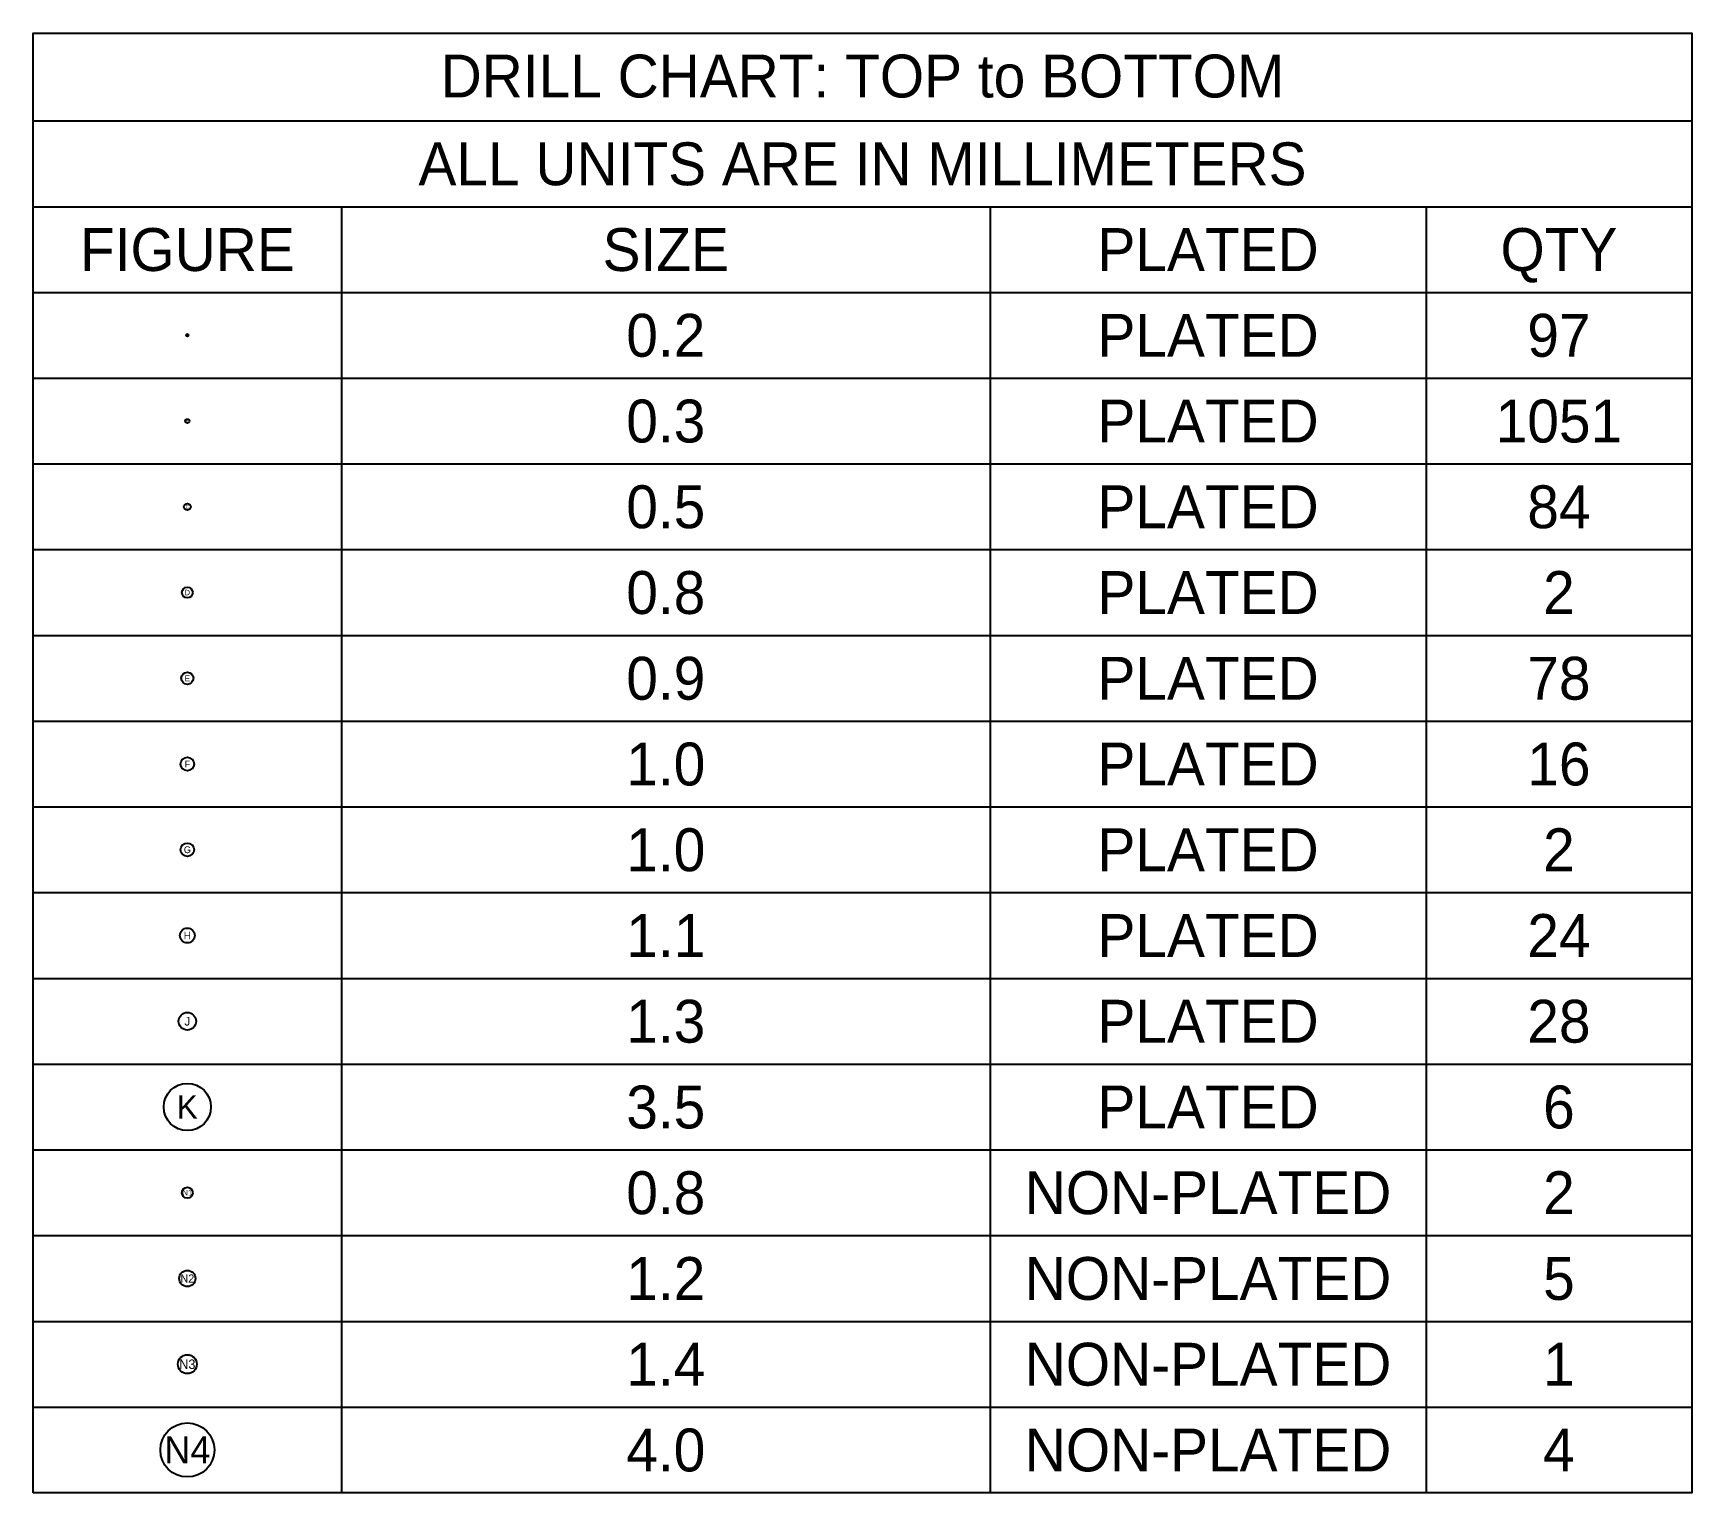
# Model space of a CAD drawing. Extents: x -12 to 315, y -10 to 160.
# Drawn here: x 192.5 to 315.3, y 20.7 to 128.8 of the extents above; entities that cross this region are included whole.
import ezdxf
from ezdxf.enums import TextEntityAlignment as Align

# ---------------------------------------------------------------- set-up
doc = ezdxf.new("R2010")
doc.units = 0
doc.layers.get('0').update_dxf_attribs({"linetype": 'CONTINUOUS'})
doc.layers.add('MA_NCLEGEND-1-6', color=231, linetype='CONTINUOUS')

msp = doc.modelspace()

# ---------------------------------------------------------------- texts
at = {"layer": 'MA_NCLEGEND-1-6', "width": 0.992}
for s, p in [('DRILL CHART: TOP to BOTTOM', (253.9172, 124.0375)), ('ALL UNITS ARE IN MILLIMETERS', (253.9172, 117.5375)), ('FIGURE', (203.9173, 111.1875)), ('SIZE', (239.3503, 111.1875)), ('PLATED', (279.5077, 111.1875)), ('QTY', (305.4919, 111.1875)), ('0.2', (239.3503, 104.8375)), ('PLATED', (279.5077, 104.8375)), ('97', (305.4919, 104.8375)), ('0.3', (239.3503, 98.4875)), ('PLATED', (279.5077, 98.4875)), ('1051', (305.4919, 98.4875)), ('0.5', (239.3503, 92.1375)), ('PLATED', (279.5077, 92.1375)), ('84', (305.4919, 92.1375)), ('0.8', (239.3503, 85.7875)), ('PLATED', (279.5077, 85.7875)), ('2', (305.4919, 85.7875)), ('0.9', (239.3503, 79.4375)), ('PLATED', (279.5077, 79.4375)), ('78', (305.4919, 79.4375)), ('1.0', (239.3503, 73.0875)), ('PLATED', (279.5077, 73.0875)), ('16', (305.4919, 73.0875)), ('1.0', (239.3503, 66.7375)), ('PLATED', (279.5077, 66.7375)), ('2', (305.4919, 66.7375)), ('1.1', (239.3503, 60.3875)), ('PLATED', (279.5077, 60.3875)), ('24', (305.4919, 60.3875)), ('1.3', (239.3503, 54.0375)), ('PLATED', (279.5077, 54.0375)), ('28', (305.4919, 54.0375)), ('3.5', (239.3503, 47.6875)), ('PLATED', (279.5077, 47.6875)), ('6', (305.4919, 47.6875)), ('0.8', (239.3503, 41.3375)), ('NON-PLATED', (279.5077, 41.3375)), ('2', (305.4919, 41.3375)), ('1.2', (239.3503, 34.9875)), ('NON-PLATED', (279.5077, 34.9875)), ('5', (305.4919, 34.9875)), ('1.4', (239.3503, 28.6375)), ('NON-PLATED', (279.5077, 28.6375)), ('1', (305.4919, 28.6375)), ('4.0', (239.3503, 22.2875)), ('NON-PLATED', (279.5077, 22.2875)), ('4', (305.4919, 22.2875))]:
    msp.add_text(s, height=3.175, dxfattribs=at).set_placement(p, align=Align.CENTER)
at = {"layer": 'MA_NCLEGEND-1-6'}
for s, height, p in [('A', 0.1, (203.9173, 106.425)), ('B', 0.15, (203.9173, 100.075)), ('C', 0.25, (203.9173, 93.725)), ('D', 0.4, (203.9173, 87.375)), ('E', 0.45, (203.9173, 81.025)), ('F', 0.5, (203.9173, 74.675)), ('G', 0.5, (203.9173, 68.325)), ('H', 0.55, (203.9173, 61.975)), ('J', 0.65, (203.9173, 55.625)), ('K', 1.75, (203.9173, 49.275)), ('N1', 0.4, (203.9173, 42.925)), ('N2', 0.6, (203.9173, 36.575)), ('N3', 0.7, (203.9173, 30.225)), ('N4', 2, (203.9173, 23.875))]:
    msp.add_text(s, height=height, dxfattribs=at).set_placement(p, align=Align.MIDDLE_CENTER)

# ---------------------------------------------------------------- blocks, each defined once
blk = doc.blocks.new('FIGURE_CIRCLE')
blk.add_circle((0, 0), 0.5)

# ---------------------------------------------------------------- linework, layer by layer
at = {"layer": 'MA_NCLEGEND-1-6'}
msp.add_lwpolyline([(192.5, 20.7), (192.5, 128.8), (315.3344, 128.8), (315.3344, 20.7)], close=True, dxfattribs=at)
for points in [[(192.5, 122.3), (315.3344, 122.3)], [(192.5, 115.95), (315.3344, 115.95)], [(215.3346, 115.95), (215.3346, 20.7)], [(263.366, 115.95), (263.366, 20.7)], [(295.6494, 115.95), (295.6494, 20.7)], [(192.5, 109.6), (315.3344, 109.6)], [(192.5, 103.25), (315.3344, 103.25)], [(192.5, 96.9), (315.3344, 96.9)], [(192.5, 90.55), (315.3344, 90.55)], [(192.5, 84.2), (315.3344, 84.2)], [(192.5, 77.85), (315.3344, 77.85)], [(192.5, 71.5), (315.3344, 71.5)], [(192.5, 65.15), (315.3344, 65.15)], [(192.5, 58.8), (315.3344, 58.8)], [(192.5, 52.45), (315.3344, 52.45)], [(192.5, 46.1), (315.3344, 46.1)], [(192.5, 39.75), (315.3344, 39.75)], [(192.5, 33.4), (315.3344, 33.4)], [(192.5, 27.05), (315.3344, 27.05)]]:
    msp.add_lwpolyline(points, dxfattribs=at)

# ---------------------------------------------------------------- block references
for p, xscale, yscale in [((203.9173, 106.425), 0.2, 0.2), ((203.9173, 100.075), 0.3, 0.3), ((203.9173, 93.725), 0.5, 0.5), ((203.9173, 87.375), 0.8, 0.8), ((203.9173, 81.025), 0.9, 0.9), ((203.9173, 61.975), 1.1, 1.1), ((203.9173, 55.625), 1.3, 1.3), ((203.9173, 49.275), 3.5, 3.5), ((203.9173, 42.925), 0.8, 0.8), ((203.9173, 36.575), 1.2, 1.2), ((203.9173, 30.225), 1.4, 1.4), ((203.9173, 23.875), 4, 4)]:
    msp.add_blockref('FIGURE_CIRCLE', p, dxfattribs=dict(at, xscale=xscale, yscale=yscale))
for p in [(203.9173, 74.675), (203.9173, 68.325)]:
    msp.add_blockref('FIGURE_CIRCLE', p, dxfattribs=at)

msp.set_redraw_order([(e.dxf.handle, doc.entitydb.next_handle()) for e in msp.query("TEXT MTEXT ATTDEF DIMENSION ARC_DIMENSION")])  # texts and dimensions are drawn at this point

doc.saveas('drawing.dxf')
